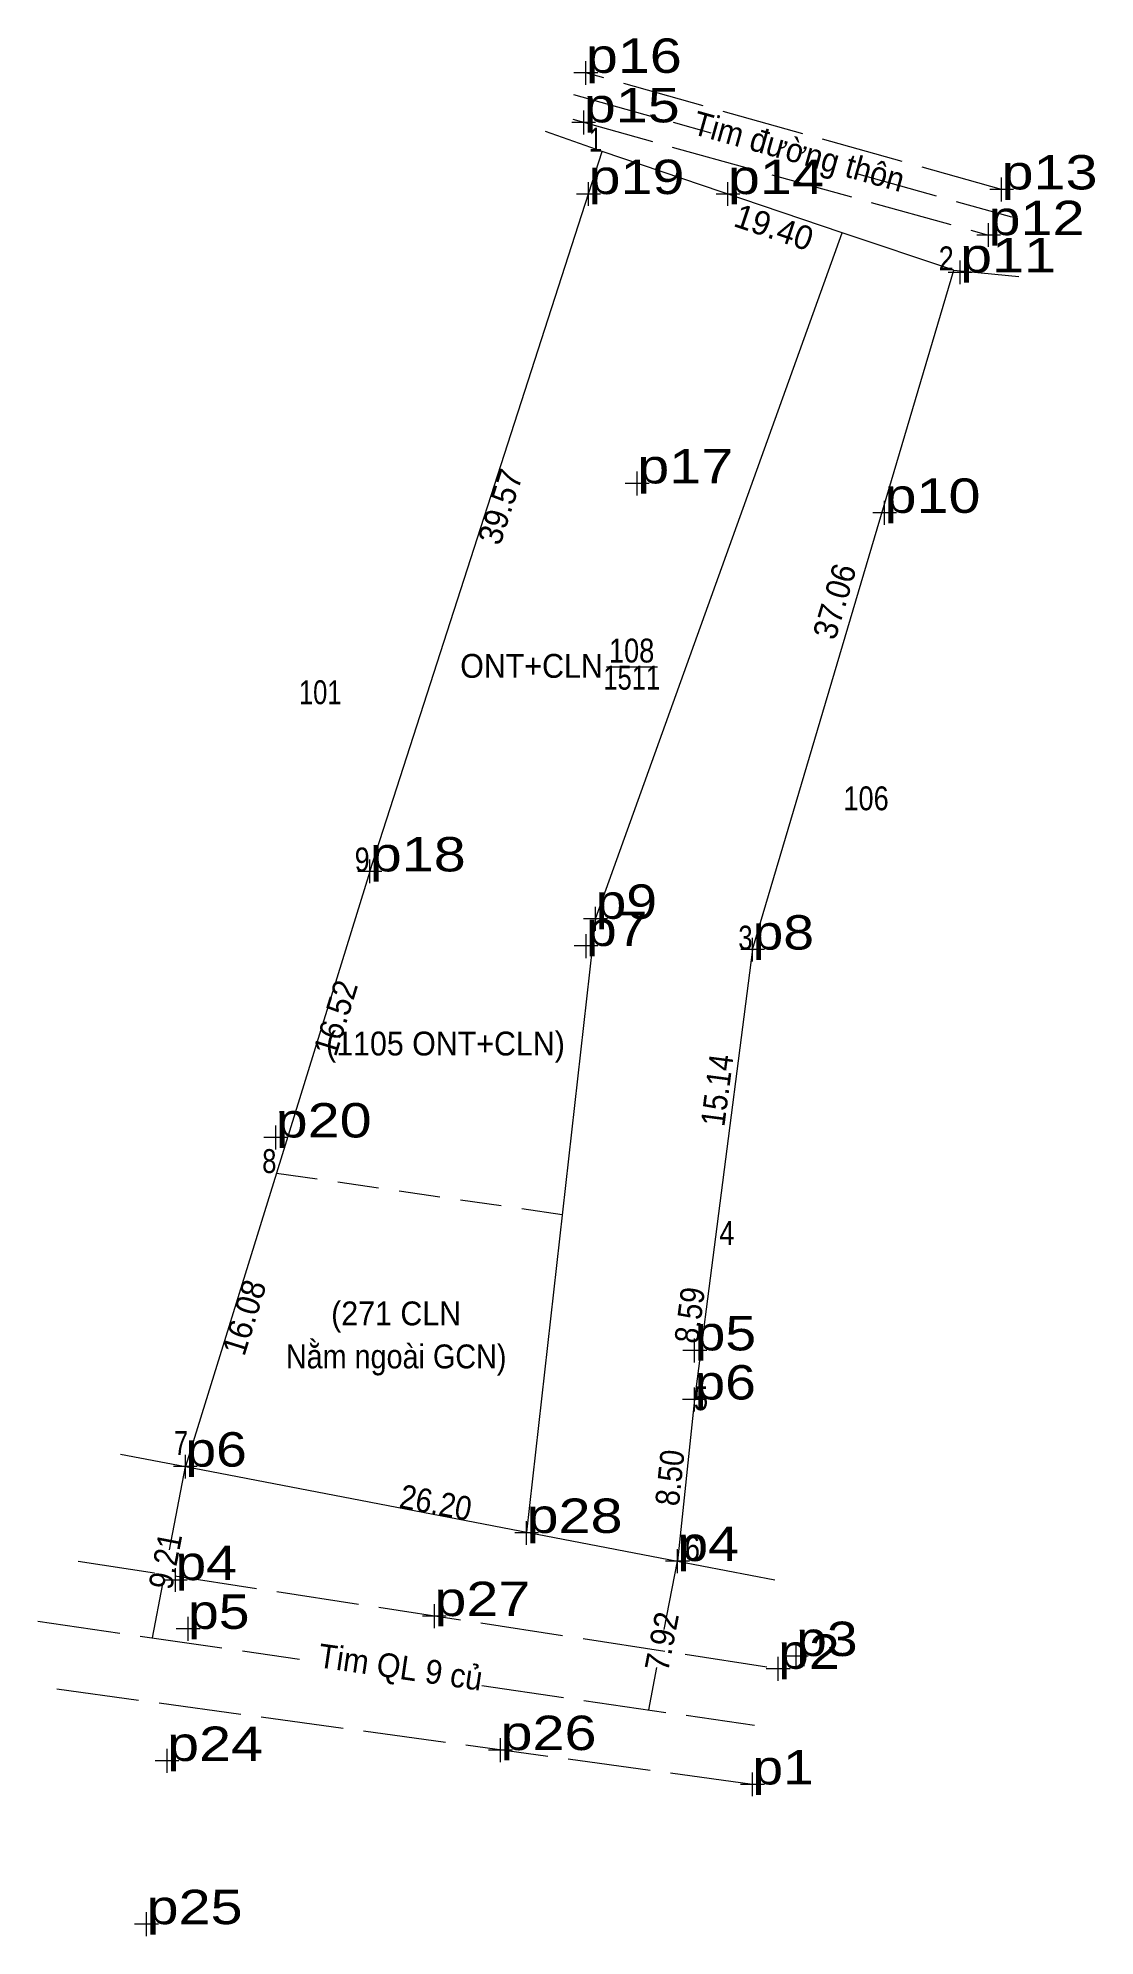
# Model space of a CAD drawing. Header units: metres. Extents: x 539120 to 539778, y 1836699 to 1836942.
# Drawn here: x 539463.9 to 539519.1, y 1836751.8 to 1836851.1 of the extents above; entities that cross this region are included whole.
import ezdxf
from ezdxf.enums import TextEntityAlignment as Align

# ---------------------------------------------------------------- set-up
doc = ezdxf.new("R2010")
doc.units = ezdxf.units.M
doc.header["$LTSCALE"] = 0.72
doc.linetypes.add('LONG_DASHED', pattern=[7.5, 6, -1.5])
doc.linetypes.add('MEDIUM_DASHED', pattern=[4.5, 3, -1.5])
for name, color, linetype, lineweight in [('1', 7, 'Continuous', 13), ('10', 7, 'Continuous', 13), ('15', 7, 'LONG_DASHED', 13), ('22', 7, 'Continuous', 13), ('29', 7, 'Continuous', 13), ('63', 7, 'Continuous', 13), ('7', 7, 'Continuous', 13)]:
    doc.layers.add(name, color=color, linetype=linetype, lineweight=lineweight)
doc.layers.add('12', color=7, linetype='Continuous')

msp = doc.modelspace()

# ---------------------------------------------------------------- texts
at = {"layer": '1'}
for s, width, p in [('ONT+CLN', 0.95, (539489.68, 1836817.64)), ('108', 0.85, (539494.915, 1836818.44)), ('1511', 0.8, (539494.92, 1836817.02)), ('(1105 ONT+CLN)', 0.95, (539485.18, 1836797.88)), ('(271 CLN', 0.95, (539482.6, 1836783.76)), ('Nằm ngoài GCN)', 0.9, (539482.6, 1836781.51))]:
    msp.add_text(s, height=1.25, dxfattribs=dict(at, width=width)).set_placement(p, align=Align.CENTER)
at = {"layer": '12'}
for s, width, p in [('p16', 1.25, (539492.52, 1836849.29)), ('p15', 1.25, (539492.41, 1836846.7)), ('p19', 1.25, (539492.66, 1836842.95)), ('p14', 1.25, (539499.95, 1836842.95)), ('p13', 1.25, (539514.26, 1836843.19)), ('p12', 1.25, (539513.58, 1836840.8)), ('p11', 1.25, (539512.09, 1836838.85)), ('p17', 1.25, (539495.21, 1836827.81)), ('p10', 1.25, (539508.14, 1836826.27)), ('p18', 1.25, (539481.22, 1836807.51)), ('p9', 1.2, (539493.03, 1836805.03)), ('p7', 1.2, (539492.53, 1836803.61)), ('p8', 1.2, (539501.24, 1836803.42)), ('p20', 1.25, (539476.3, 1836793.59)), ('p5', 1.2, (539498.21, 1836782.45)), ('p6', 1.2, (539498.2, 1836779.88)), ('p6', 1.2, (539471.58, 1836776.37)), ('p28', 1.25, (539489.42, 1836772.9)), ('p4', 1.2, (539497.31, 1836771.43)), ('p4', 1.2, (539471.06, 1836770.43)), ('p27', 1.25, (539484.6, 1836768.55)), ('p5', 1.2, (539471.72, 1836767.88)), ('p3', 1.2, (539503.52, 1836766.46)), ('p2', 1.2, (539502.58, 1836765.79)), ('p26', 1.25, (539488.06, 1836761.54)), ('p24', 1.25, (539470.62, 1836760.97)), ('p1', 1.2, (539501.23, 1836759.74)), ('p25', 1.25, (539469.55, 1836752.43))]:
    msp.add_text(s, height=1.8, dxfattribs=dict(at, width=width)).set_placement(p)
at = {"layer": '15', "width": 0.95}
msp.add_text('Tim đường thôn', height=1.25, rotation=344.362, dxfattribs=at).set_placement((539503.4965, 1836844.5798), align=Align.CENTER)
at = {"layer": '15'}
for s, width, p in [('101', 0.8, (539478.63, 1836816.26)), ('106', 0.85, (539507.175, 1836810.71))]:
    msp.add_text(s, height=1.25, dxfattribs=dict(at, width=width)).set_placement(p, align=Align.CENTER)
at = {"layer": '63'}
for s, width, p in [(' 1', 0.75, (539493.38, 1836845.17)), (' 2', 0.85, (539511.76, 1836838.96)), (' 9', 0.85, (539481.22, 1836807.51)), (' 3', 0.8, (539501.24, 1836803.42)), (' 8', 0.8, (539476.34, 1836791.73)), (' 4', 0.85, (539500.29, 1836787.97)), (' 5', 0.8, (539498.91, 1836779.32)), (' 7', 0.8, (539471.72, 1836776.98)), (' 6', 0.85, (539498.49, 1836771.48))]:
    msp.add_text(s, height=1.25, dxfattribs=dict(at, width=width)).set_placement(p, align=Align.RIGHT)
msp.add_text('19.40', height=1.25, rotation=341.332, dxfattribs=at).set_placement((539502.1599, 1836840.6213), align=Align.CENTER)
for s, rotation, width, p in [('39.57', 72.105, 0.95, (539488.6428, 1836826.398)), ('37.06', 73.511, 0.95, (539506.1261, 1836821.4626)), ('16.52', 72.816, 0.95, (539480.0323, 1836799.6653)), ('15.14', 82.64, 0.9, (539500.0035, 1836795.9849)), ('16.08', 72.782, 0.95, (539475.2473, 1836783.995)), ('8.59', 82.643, 0.9, (539498.5691, 1836784.215)), ('8.50', 83.987, 0.9, (539497.5343, 1836775.7245)), ('26.20', 349.132, 0.9, (539484.5572, 1836773.8758)), ('9.21', 79.133, 0.9, (539471.144, 1836771.3172)), ('7.92', 79.087, 0.95, (539497.1076, 1836767.1017)), ('Tim QL 9 củ', 351.744, 0.95, (539482.7403, 1836765.2633))]:
    msp.add_text(s, height=1.25, rotation=rotation, dxfattribs=dict(at, width=width)).set_placement(p, align=Align.CENTER)

# ---------------------------------------------------------------- linework, layer by layer
at = {"layer": '10'}
for p, q in [((539481.22, 1836807.51), (539493.38, 1836845.17)), ((539498.2, 1836779.88), (539497.31, 1836771.43))]:
    msp.add_line(p, q, dxfattribs=at)
for points in [[(539511.76, 1836838.96), (539505.93, 1836840.92), (539493.38, 1836845.17)], [(539501.24, 1836803.42), (539499.3, 1836788.4), (539498.2, 1836779.88)]]:
    msp.add_lwpolyline(points, dxfattribs=at)
at = {"layer": '15'}
for p, q in [((539514.26, 1836843.19), (539492.52, 1836849.29)), ((539491.88, 1836848.16), (539499.06, 1836846.15)), ((539491.84, 1836846.86), (539513.58, 1836840.8)), ((539506.68, 1836844.02), (539514.78, 1836841.75)), ((539501.98, 1836765.88), (539465.97, 1836771.41)), ((539463.87, 1836768.28), (539477.54, 1836766.3)), ((539501.23, 1836759.74), (539464.63, 1836764.75)), ((539487.08, 1836764.91), (539501.34, 1836762.84))]:
    msp.add_line(p, q, dxfattribs=at)
at = {"layer": '15', "linetype": 'Continuous'}
for p, q in [((539493.38, 1836845.17), (539490.41, 1836846.23)), ((539501.24, 1836803.42), (539511.76, 1836838.96)), ((539511.76, 1836838.96), (539515.16, 1836838.64)), ((539497.31, 1836771.43), (539502.4, 1836770.45))]:
    msp.add_line(p, q, dxfattribs=at)
at = {"layer": '15', "linetype": 'MEDIUM_DASHED'}
msp.add_line((539476.34, 1836791.73), (539491.29, 1836789.56), dxfattribs=at)
at = {"layer": '15', "linetype": 'Continuous'}
for points in [[(539481.22, 1836807.51), (539476.34, 1836791.73), (539471.58, 1836776.37)], [(539468.19, 1836777.02), (539471.58, 1836776.37), (539497.31, 1836771.43)]]:
    msp.add_lwpolyline(points, dxfattribs=at)
at = {"layer": '22'}
msp.add_line((539493.03, 1836805.03), (539505.93, 1836840.92), dxfattribs=at)
at = {"layer": '29'}
msp.add_line((539493.03, 1836805.03), (539489.42, 1836772.94), dxfattribs=at)
at = {"layer": '63'}
for p, q in [((539493.6, 1836818.22), (539496.27, 1836818.22)), ((539470.74, 1836772.01), (539471.58, 1836776.37)), ((539496.62, 1836767.85), (539497.31, 1836771.43)), ((539469.86, 1836767.41), (539470.4, 1836770.24)), ((539495.81, 1836763.65), (539496.24, 1836765.86))]:
    msp.add_line(p, q, dxfattribs=at)
at = {"layer": '7'}
for p, q in [((539492.52, 1836848.67), (539492.52, 1836849.91)), ((539493.14, 1836849.29), (539491.89, 1836849.29)), ((539493.03, 1836846.7), (539491.78, 1836846.7)), ((539492.41, 1836846.07), (539492.41, 1836847.32)), ((539514.26, 1836842.56), (539514.26, 1836843.81)), ((539493.29, 1836842.95), (539492.04, 1836842.95)), ((539492.66, 1836842.33), (539492.66, 1836843.57)), ((539500.58, 1836842.95), (539499.33, 1836842.95)), ((539499.95, 1836842.33), (539499.95, 1836843.58)), ((539514.89, 1836843.19), (539513.64, 1836843.19)), ((539514.21, 1836840.8), (539512.96, 1836840.8)), ((539513.58, 1836840.18), (539513.58, 1836841.42)), ((539512.71, 1836838.85), (539511.46, 1836838.85)), ((539512.09, 1836838.23), (539512.09, 1836839.47)), ((539495.83, 1836827.81), (539494.58, 1836827.81)), ((539495.21, 1836827.18), (539495.21, 1836828.43)), ((539508.14, 1836825.65), (539508.14, 1836826.9)), ((539508.76, 1836826.27), (539507.52, 1836826.27)), ((539481.22, 1836806.89), (539481.22, 1836808.14)), ((539481.85, 1836807.51), (539480.6, 1836807.51)), ((539493.65, 1836805.03), (539492.4, 1836805.03)), ((539493.03, 1836804.4), (539493.03, 1836805.65)), ((539492.53, 1836802.98), (539492.53, 1836804.23)), ((539501.24, 1836802.79), (539501.24, 1836804.04)), ((539493.15, 1836803.61), (539491.91, 1836803.61)), ((539501.86, 1836803.42), (539500.62, 1836803.42)), ((539476.3, 1836792.96), (539476.3, 1836794.21)), ((539476.92, 1836793.59), (539475.68, 1836793.59)), ((539498.21, 1836781.82), (539498.21, 1836783.07)), ((539498.84, 1836782.45), (539497.59, 1836782.45)), ((539498.2, 1836779.26), (539498.2, 1836780.51)), ((539498.83, 1836779.88), (539497.58, 1836779.88)), ((539472.2, 1836776.37), (539470.95, 1836776.37)), ((539471.58, 1836775.75), (539471.58, 1836776.99)), ((539489.42, 1836772.27), (539489.42, 1836773.52)), ((539490.05, 1836772.9), (539488.8, 1836772.9)), ((539497.94, 1836771.43), (539496.69, 1836771.43)), ((539497.31, 1836770.8), (539497.31, 1836772.05)), ((539471.68, 1836770.43), (539470.43, 1836770.43)), ((539471.06, 1836769.81), (539471.06, 1836771.05)), ((539484.6, 1836767.92), (539484.6, 1836769.17)), ((539471.72, 1836767.26), (539471.72, 1836768.51)), ((539485.22, 1836768.55), (539483.98, 1836768.55)), ((539472.35, 1836767.88), (539471.1, 1836767.88)), ((539502.58, 1836765.16), (539502.58, 1836766.41)), ((539504.14, 1836766.46), (539502.89, 1836766.46)), ((539503.52, 1836765.83), (539503.52, 1836767.08)), ((539503.2, 1836765.79), (539501.95, 1836765.79)), ((539470.62, 1836760.35), (539470.62, 1836761.6)), ((539488.68, 1836761.54), (539487.43, 1836761.54)), ((539488.06, 1836760.91), (539488.06, 1836762.16)), ((539471.24, 1836760.97), (539470, 1836760.97)), ((539501.23, 1836759.12), (539501.23, 1836760.36)), ((539501.86, 1836759.74), (539500.61, 1836759.74)), ((539470.17, 1836752.43), (539468.92, 1836752.43)), ((539469.55, 1836751.81), (539469.55, 1836753.06))]:
    msp.add_line(p, q, dxfattribs=at)

msp.set_redraw_order([(e.dxf.handle, doc.entitydb.next_handle()) for e in msp.query("TEXT MTEXT ATTDEF DIMENSION ARC_DIMENSION")])  # texts and dimensions are drawn at this point

doc.saveas('drawing.dxf')
